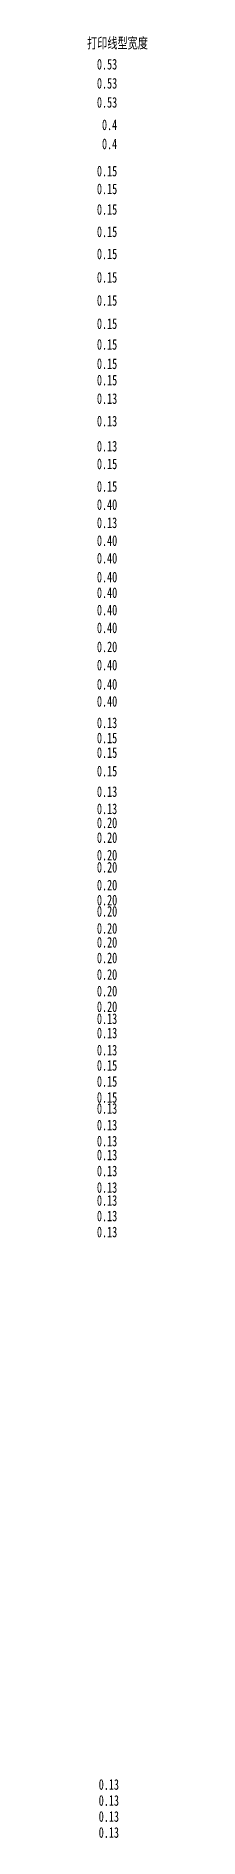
# Model space of a CAD drawing. Extents: x -671963 to 2381076, y -56129 to 1796010.
# Drawn here: x 123505 to 126333, y 57 to 85068 of the extents above; entities that cross this region are included whole.
import ezdxf

# ---------------------------------------------------------------- set-up
doc = ezdxf.new("R2010")
doc.units = 0
doc.header["$LTSCALE"] = 1000
doc.layers.add('H-DIMS', color=7, linetype='CONTINUOUS')
doc.styles.add('TH-STYLE1', font='', dxfattribs={"width": 0.7})
doc.styles.get('TH-STYLE1').set_extended_font_data('STFangsong')

msp = doc.modelspace()

# ---------------------------------------------------------------- texts
at = {"layer": 'H-DIMS', "char_height": 500, "attachment_point": 9, "style": 'TH-STYLE1'}
for s, insert in [('打印线型宽度', (126351.084, 84423.7442, 0)), ('0.53', (124904.4239, 83481.5851, 0)), ('0.53', (124904.4239, 82581.5851, 0)), ('0.53', (124904.4239, 81681.5851, 0)), ('0.4', (124904.4239, 80623.9337, 0)), ('0.4', (124904.4239, 79723.9337, 0)), ('0.15', (124904.4239, 78441.332, 0)), ('0.15', (124904.4239, 77600.2553, 0)), ('0.15', (124904.4239, 76629.1716, 0)), ('0.15', (124904.4239, 75578.097, 0)), ('0.15', (124904.4239, 74533.3048, 0)), ('0.15', (124904.4239, 73425.7795, 0)), ('0.15', (124904.4239, 72337.7085, 0)), ('0.15', (124904.4239, 71239.8403, 0)), ('0.15', (124904.4239, 70263.3566, 0)), ('0.15', (124904.4239, 69351.2127, 0)), ('0.15', (124904.4239, 68579.1133, 0)), ('0.13', (124904.4239, 67704.8414, 0)), ('0.13', (124904.4239, 66646.1761, 0)), ('0.13', (124904.4239, 65460.4725, 0)), ('0.15', (124904.4239, 64626.6754, 0)), ('0.15', (124904.4239, 63563.3017, 0)), ('0.40', (124904.4239, 62703.9356, 0)), ('0.13', (124904.4239, 61848.1156, 0)), ('0.40', (124904.4239, 61004.9473, 0)), ('0.40', (124904.4239, 60176.6581, 0)), ('0.40', (124904.4239, 59286.6865, 0)), ('0.40', (124904.4239, 58547.4035, 0)), ('0.40', (124904.4239, 57731.7665, 0)), ('0.40', (124904.4239, 56891.4128, 0)), ('0.20', (124904.4239, 55994.3693, 0)), ('0.40', (124904.4239, 55134.8905, 0)), ('0.40', (124904.4239, 54228.3287, 0)), ('0.40', (124904.4239, 53422.3984, 0)), ('0.13', (124904.4239, 52410.8728, 0)), ('0.15', (124904.4239, 51696.1622, 0)), ('0.15', (124904.4239, 51005.5551, 0)), ('0.15', (124904.4239, 50132.5983, 0)), ('0.13', (124904.4239, 49163.1595, 0)), ('0.13', (124904.4239, 48352.0309, 0)), ('0.20', (124904.4239, 47691.8447, 0)), ('0.20', (124904.4239, 46994.2908, 0)), ('0.20', (124904.4239, 46167.2148, 0)), ('0.20', (124904.4239, 45596.6409, 0)), ('0.20', (124904.4239, 44754.5031, 0)), ('0.20', (124904.4239, 44044.5471, 0)), ('0.20', (124904.4239, 43516.6979, 0)), ('0.20', (124904.4239, 42711.1009, 0)), ('0.20', (124904.4239, 42055.2327, 0)), ('0.20', (124904.4239, 41318.6838, 0)), ('0.20', (124904.4239, 40536.0972, 0)), ('0.20', (124904.4239, 39753.5149, 0)), ('0.20', (124904.4239, 39016.966, 0)), ('0.13', (124904.4239, 38450.5059, 0)), ('0.13', (124904.4239, 37776.0143, 0)), ('0.13', (124904.4239, 36969.0229, 0)), ('0.15', (124904.4239, 36248.3108, 0)), ('0.15', (124904.4239, 35492.595, 0)), ('0.15', (124904.4239, 34736.875, 0)), ('0.13', (124904.4239, 34214.4438, 0)), ('0.13', (124904.4239, 33433.5364, 0)), ('0.13', (124904.4239, 32677.8164, 0)), ('0.13', (124904.4239, 32022.863, 0)), ('0.13', (124904.4239, 31267.143, 0)), ('0.13', (124904.4239, 30486.2356, 0)), ('0.13', (124904.4239, 29874.2095, 0)), ('0.13', (124904.4239, 29143.6811, 0)), ('0.13', (124904.4239, 28387.9611, 0)), ('0.13', (124989.7508, 2321.5577, 0)), ('0.13', (124989.7508, 1566.5577, 0)), ('0.13', (124989.7508, 811.5577, 0)), ('0.13', (124989.7508, 56.5577, 0))]:
    msp.add_mtext(s, dxfattribs=dict(at, insert=insert))

doc.saveas('drawing.dxf')
